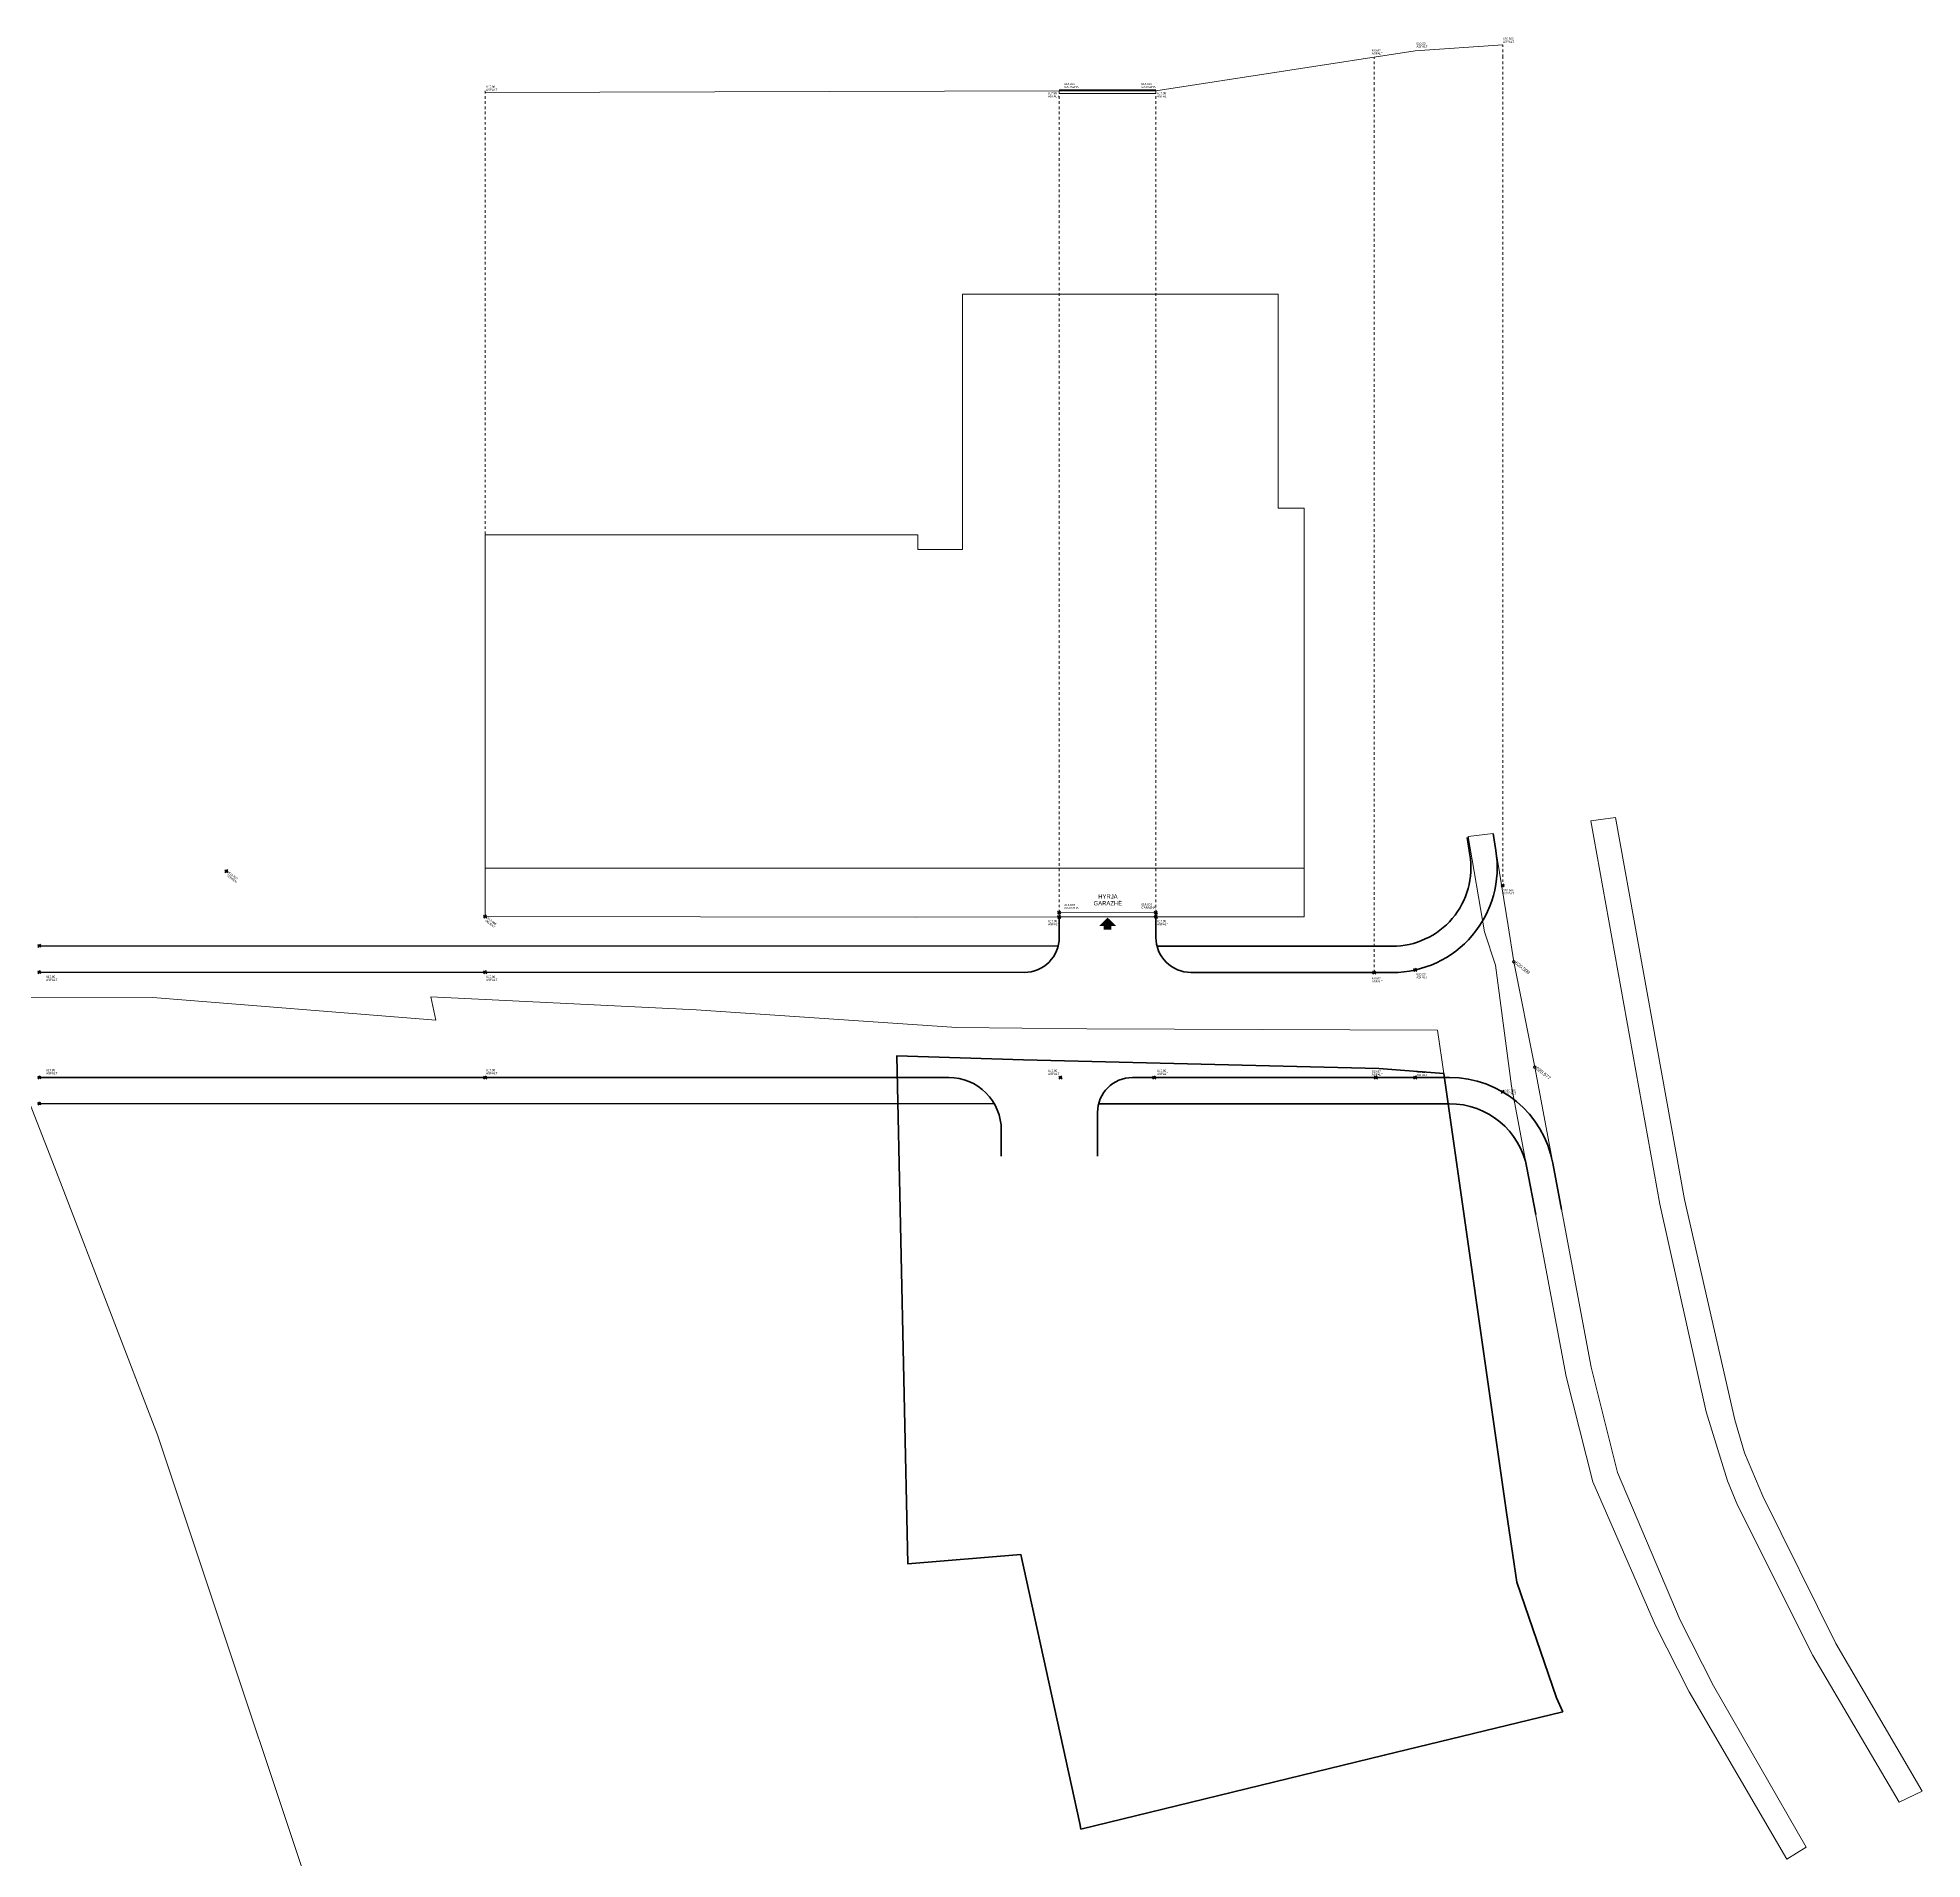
# Model space of a CAD drawing. Header units: millimetres. Extents: x 352490 to 502843, y -291772 to -106675.
# Drawn here: x 355349 to 463073, y -210814 to -106675 of the extents above; entities that cross this region are included whole.
import ezdxf

# ---------------------------------------------------------------- set-up
doc = ezdxf.new("R2010")
doc.units = ezdxf.units.MM
doc.header["$MEASUREMENT"] = 0
doc.linetypes.add('Dashed', pattern=[296.333333, 148.166667, -148.166667])
for name, color, linetype, lineweight, true_color in [('A - Fleta_Pen_No__102', 7, 'Continuous', 13, 0xcccccc), ('A - Zonimi_Pen_No__103', 7, 'Continuous', 13, 0xffcc99), ('Drawing & Figure_Pen_No__108', 7, 'Continuous', 13, 0xfd8379), ('Drawing & Figure_Pen_No__155', 7, 'Continuous', 20, 0xa86b51), ('Drawing & Figure_Pen_No__251', 7, 'Continuous', 13, 0xe8e8e8), ('Drawing & Figure_Pen_No__86', 7, 'Continuous', 20, 0x5555ff)]:
    doc.layers.add(name, color=color, linetype=linetype, lineweight=lineweight, true_color=true_color)
for name, color, linetype, lineweight in [('A - Rrugë_Pen_No__6', 5, 'Continuous', 35), ('A- Ndertesat_Pen_No__101', 252, 'Continuous', 13), ('Drawing & Figure_Pen_No__1', 7, 'Continuous', 13), ('Drawing & Figure_Pen_No__134', 255, 'Continuous', 0), ('Drawing & Figure_Pen_No__15', 214, 'Continuous', 25), ('Drawing & Figure_Pen_No__55', 214, 'Continuous', 25), ('Drawing & Figure_Pen_No__6', 5, 'Continuous', 35), ('Drawing & Figure_Pen_No__7', 7, 'Continuous', 35)]:
    doc.layers.add(name, color=color, linetype=linetype, lineweight=lineweight)
doc.styles.add('GENERATED_STYLE_1', font='')
doc.styles.add('GENERATED_STYLE_2', font='GOTHIC.TTF')
doc.styles.get('GENERATED_STYLE_1').set_extended_font_data('Arial')

msp = doc.modelspace()

# ---------------------------------------------------------------- hatches: boundary and pattern name
at = {"layer": 'A - Zonimi_Pen_No__103', "linetype": 'Continuous', "lineweight": 0, "true_color": 0xbf9972}
msp.add_hatch(color=33, dxfattribs=at).paths.add_polyline_path([(416992, -157461), (416502, -156976), (416018, -157466), (416288, -157464), (416289, -157671), (416716, -157669), (416715, -157462)])

# ---------------------------------------------------------------- linework, layer by layer
at = {"layer": 'A - Rrugë_Pen_No__6', "color": 5, "linetype": 'Continuous', "lineweight": 35, "flags": 128}
for points in [[(410429, -170611), (410429, -169118, 0.4142136), (407429, -166118), (355443, -166112)], [(415931, -170612), (415929, -168118, -0.4141833), (417929, -166119), (436055, -166119, -0.3606592), (441951, -171008), (442452, -173667)], [(415994, -167619), (436055, -167619, -0.3606592), (440477, -171285), (440978, -173945)]]:
    msp.add_lwpolyline(points, format="xyb", dxfattribs=at)
msp.add_lwpolyline([(410022, -167618), (355442, -167612)], dxfattribs=at)
at = {"layer": 'A- Ndertesat_Pen_No__101', "color": 252, "linetype": 'Continuous', "lineweight": 13, "flags": 128}
msp.add_lwpolyline([(380928, -154158), (427735, -154154), (427737, -133579), (426246, -133579), (426252, -121344), (408215, -121342), (408220, -135942), (405650, -135938), (405650, -135095), (380932, -135103)], close=True, dxfattribs=at)
at = {"layer": 'Drawing & Figure_Pen_No__1', "color": 7, "linetype": 'Continuous', "lineweight": 13, "flags": 128}
for points in [[(380926, -156922), (380928, -154158)], [(427735, -154154), (427735, -156936)], [(380926, -156922), (405552, -156949), (413741, -156937)], [(413741, -156687), (419264, -156677)], [(413741, -156937), (413741, -156687)], [(419264, -156927), (427735, -156936)]]:
    msp.add_lwpolyline(points, dxfattribs=at)
at = {"layer": 'Drawing & Figure_Pen_No__108', "color": 11, "linetype": 'Dashed', "lineweight": 13, "true_color": 0xfd8379, "flags": 128}
for points in [[(380926, -156687), (380926, -109662)], [(413741, -156687), (413741, -109662)], [(419264, -156687), (419264, -109662)], [(431738, -160113), (431738, -109662)], [(439088, -155235), (439088, -109662)]]:
    msp.add_lwpolyline(points, dxfattribs=at)
at = {"layer": 'Drawing & Figure_Pen_No__134', "color": 255, "linetype": 'Continuous', "lineweight": 0, "flags": 128}
msp.add_lwpolyline([(419264, -156927), (413741, -156937)], dxfattribs=at)
at = {"layer": 'Drawing & Figure_Pen_No__15', "color": 214, "linetype": 'Continuous', "lineweight": 25}
for p, q in [((366049, -154254), (366236, -154405)), ((366068, -154423), (366218, -154236)), ((438994, -155066), (439181, -155216)), ((439012, -155235), (439163, -155048)), ((380833, -156847), (381020, -156998)), ((380851, -157016), (381001, -156829)), ((413647, -156612), (413835, -156762)), ((413648, -156862), (413835, -157012)), ((413666, -156781), (413816, -156594)), ((413666, -157031), (413817, -156844)), ((419170, -156612), (419357, -156762)), ((419171, -156852), (419358, -157002)), ((419189, -156781), (419339, -156594)), ((419189, -157020), (419339, -156833)), ((355350, -158519), (355537, -158669)), ((355369, -158688), (355519, -158501)), ((355350, -160019), (355537, -160169)), ((355368, -160188), (355518, -160001)), ((380833, -160027), (381020, -160178)), ((380851, -160196), (381001, -160009)), ((431644, -160038), (431832, -160188)), ((431663, -160207), (431813, -160019)), ((433994, -159897), (434181, -160047)), ((434012, -160065), (434163, -159878)), ((355349, -166037), (355536, -166187)), ((355367, -166206), (355518, -166019)), ((380833, -166043), (381020, -166194)), ((380851, -166212), (381001, -166025)), ((413723, -166043), (413910, -166194)), ((413741, -166212), (413892, -166025)), ((419077, -166043), (419264, -166194)), ((419096, -166212), (419246, -166025)), ((431738, -166043), (431925, -166194)), ((431756, -166212), (431907, -166025)), ((433994, -166043), (434181, -166194)), ((434012, -166212), (434163, -166025)), ((438994, -166867), (439181, -167017)), ((439012, -167035), (439163, -166848)), ((355349, -167537), (355536, -167687)), ((355367, -167706), (355518, -167519))]:
    msp.add_line(p, q, dxfattribs=at)
for centre in [(366143, -154330), (439088, -155141), (380926, -156922), (413741, -156687), (413741, -156937), (419264, -156687), (419264, -156927), (355444, -158594), (355443, -160094), (380926, -160102), (431738, -160113), (434088, -159972), (355443, -166112), (380926, -166119), (413817, -166119), (419171, -166119), (431832, -166119), (434088, -166119), (439088, -166942), (355442, -167612)]:
    msp.add_circle(centre, 60, dxfattribs=at)
at = {"layer": 'Drawing & Figure_Pen_No__155', "color": 35, "linetype": 'Continuous', "lineweight": 20, "true_color": 0xa86b51, "flags": 128}
for points in [[(461746, -207555), (456808, -199161), (452510, -190575), (451941, -189178), (450719, -185242), (448063, -173353), (444126, -151437), (445532, -151256), (449478, -173085), (452355, -185696), (452911, -187580), (453960, -190059), (458128, -198480), (463073, -206915)], [(456435, -210120), (455328, -210814), (449742, -201237), (447817, -197454), (444249, -189243), (442723, -183204), (439585, -166608), (438685, -159704), (438046, -157793), (437111, -152339), (438535, -152163), (439392, -157454), (439727, -159499), (440918, -165526), (444148, -182671), (445657, -188709), (449238, -197137), (451146, -200902)]]:
    msp.add_lwpolyline(points, close=True, dxfattribs=at)
at = {"layer": 'Drawing & Figure_Pen_No__155', "color": 35, "linetype": 'Continuous', "lineweight": 20, "true_color": 0xa86b51}
for centre in [(439727, -159499), (440918, -165526)]:
    msp.add_circle(centre, 75, dxfattribs=at)
at = {"layer": 'Drawing & Figure_Pen_No__251', "color": 254, "linetype": 'Continuous', "lineweight": 13, "true_color": 0xe8e8e8, "flags": 128}
msp.add_lwpolyline([(500372, -252358), (502843, -263604), (487481, -265321), (472744, -268913), (464993, -270625), (454248, -274100), (439987, -279845), (433146, -281814), (426057, -283903), (424163, -278404), (420958, -250907), (406113, -255335), (407219, -262868), (411270, -288275), (409585, -288770), (399464, -291772), (388430, -286857), (394868, -281718), (392535, -266125), (402678, -264108), (403771, -263882), (402902, -257874), (390988, -259622), (382938, -238449), (373810, -221342), (362191, -186546), (356747, -172364), (356202, -170946), (352490, -161503), (353795, -161571), (361932, -161547), (378108, -162841), (377826, -161501), (392987, -162246), (407890, -163254), (415312, -163344), (435371, -163413), (435726, -165896)], dxfattribs=at)
at = {"layer": 'Drawing & Figure_Pen_No__6', "color": 5, "linetype": 'Continuous', "lineweight": 35, "flags": 128}
for points in [[(419264, -156927), (419264, -158112, 0.4142136), (421263, -160113), (432775, -160117, 0.4631223), (438696, -153139), (438535, -152163)], [(419324, -158612), (432775, -158617, 0.4631223), (437216, -153383), (437055, -152407)], [(413741, -156937), (413741, -158112, -0.4143074), (411741, -160112), (355443, -160094)]]:
    msp.add_lwpolyline(points, format="xyb", dxfattribs=at)
for points in [[(419264, -156927), (419264, -156677)], [(413681, -158613), (355444, -158594)]]:
    msp.add_lwpolyline(points, dxfattribs=at)
at = {"layer": 'Drawing & Figure_Pen_No__7', "color": 7, "linetype": 'Continuous', "lineweight": 35}
msp.add_lwpolyline([(442519, -202385), (432316, -204867), (414982, -209083), (414922, -208759), (411546, -193397), (405077, -193922), (404454, -164882), (411691, -165117), (432003, -165606), (435726, -165896), (439315, -190981), (439887, -194978), (442165, -201579)], close=True, dxfattribs=at)
at = {"layer": 'Drawing & Figure_Pen_No__86', "color": 173, "linetype": 'Continuous', "lineweight": 20, "true_color": 0x5555ff, "flags": 128}
for points in [[(439088, -107082), (434088, -107432), (419264, -109712)], [(419264, -109712), (413741, -109712), (380926, -109812)], [(413741, -109662), (419264, -109662)], [(413741, -109862), (419264, -109862)]]:
    msp.add_lwpolyline(points, dxfattribs=at)
at = {"layer": 'Drawing & Figure_Pen_No__86', "color": 173, "linetype": 'Dashed', "lineweight": 20, "true_color": 0x5555ff, "flags": 128}
for points in [[(439088, -107792), (439088, -107082)], [(431738, -109662), (431738, -107794)], [(439088, -109662), (439088, -107792)]]:
    msp.add_lwpolyline(points, dxfattribs=at)

# ---------------------------------------------------------------- texts
at = {"layer": 'A - Fleta_Pen_No__102', "color": 254, "linetype": 'Continuous', "lineweight": 13, "true_color": 0xcccccc, "insert": (416521, -156283), "char_height": 245, "attachment_point": 8, "line_spacing_factor": 0.950827, "style": 'GENERATED_STYLE_2'}
msp.add_mtext('\\A1;{\\pqc;\\fCentury Gothic|b0|i0|c0|p34;HYRJA\\P\\pqc;\\fCentury Gothic|b0|i0|c0|p34;GARAZHË}', dxfattribs=at)
at = {"layer": 'Drawing & Figure_Pen_No__15', "color": 214, "linetype": 'Continuous', "lineweight": 25, "char_height": 120, "attachment_point": 7, "rotation": 321.22398, "style": 'GENERATED_STYLE_1'}
for s, insert in [('\\A1;{\\pql;\\fArial|b0|i0|c0|p34;TERREN}', (366143, -154581)), ('\\A1;{\\pql;\\fArial|b0|i0|c0|p34;616.987}', (366248, -154450)), ('\\A1;{\\pql;\\fArial|b0|i0|c0|p34;OBJEKT}', (380924, -157177)), ('\\A1;{\\pql;\\fArial|b0|i0|c0|p34;617.986}', (381032, -157043))]:
    msp.add_mtext(s, dxfattribs=dict(at, insert=insert))
at = {"layer": 'Drawing & Figure_Pen_No__155', "color": 35, "linetype": 'Continuous', "lineweight": 20, "true_color": 0xa86b51, "char_height": 195, "attachment_point": 7, "rotation": 321.22398, "style": 'GENERATED_STYLE_1'}
for s, insert in [('\\A1;{\\pql;\\fArial|b0|i0|c0|p34;620.509}', (439775, -159619)), ('\\A1;{\\pql;\\fArial|b0|i0|c0|p34;620.577}', (440966, -165647))]:
    msp.add_mtext(s, dxfattribs=dict(at, insert=insert))
at = {"layer": 'Drawing & Figure_Pen_No__55', "color": 214, "linetype": 'Continuous', "lineweight": 25, "char_height": 120, "attachment_point": 7, "style": 'GENERATED_STYLE_1'}
for s, insert in [('\\A1;{\\pql;\\fArial|b0|i0|c0|p34;ASFALT}', (431606, -107638)), ('\\A1;{\\pql;\\fArial|b0|i0|c0|p34;619.87}', (431606, -107465)), ('\\A1;{\\pql;\\fArial|b0|i0|c0|p34;ASFALT}', (434157, -107243)), ('\\A1;{\\pql;\\fArial|b0|i0|c0|p34;620.23}', (434157, -107071)), ('\\A1;{\\pql;\\fArial|b0|i0|c0|p34;ASFALT}', (439107, -106971)), ('\\A1;{\\pql;\\fArial|b0|i0|c0|p34;620.586}', (439107, -106798)), ('\\A1;{\\pql;\\fArial|b0|i0|c0|p34;ASFALT}', (380985, -109712)), ('\\A1;{\\pql;\\fArial|b0|i0|c0|p34;61\\fArial|b0|i0|c0|p34;7.90}', (380985, -109539)), ('\\A1;{\\pql;\\fArial|b0|i0|c0|p34;61\\fArial|b0|i0|c0|p34;7.95}', (413090, -109911)), ('\\A1;{\\pql;\\fArial|b0|i0|c0|p34;618.007}', (414036, -109381)), ('\\A1;{\\pql;\\fArial|b0|i0|c0|p34;GARAZHA}', (414036, -109554)), ('\\A1;{\\pql;\\fArial|b0|i0|c0|p34;618.007}', (418438, -109381)), ('\\A1;{\\pql;\\fArial|b0|i0|c0|p34;GARAZHA}', (418438, -109554)), ('\\A1;{\\pql;\\fArial|b0|i0|c0|p34;61\\fArial|b0|i0|c0|p34;7.95}', (419337, -109911)), ('\\A1;{\\pql;\\fArial|b0|i0|c0|p34;ASFALT}', (413090, -110083)), ('\\A1;{\\pql;\\fArial|b0|i0|c0|p34;ASFALT}', (419337, -110083)), ('\\A1;{\\pql;\\fArial|b0|i0|c0|p34;618.007}', (414036, -156322)), ('\\A1;{\\pql;\\fArial|b0|i0|c0|p34;618.007}', (418438, -156290)), ('\\A1;{\\pql;\\fArial|b0|i0|c0|p34;ASFALT}', (439107, -155656)), ('\\A1;{\\pql;\\fArial|b0|i0|c0|p34;620.586}', (439107, -155484)), ('\\A1;{\\pql;\\fArial|b0|i0|c0|p34;61\\fArial|b0|i0|c0|p34;7.95}', (413109, -157243)), ('\\A1;{\\pql;\\fArial|b0|i0|c0|p34;GARAZHA}', (414036, -156494)), ('\\A1;{\\pql;\\fArial|b0|i0|c0|p34;GARAZHA}', (418438, -156463)), ('\\A1;{\\pql;\\fArial|b0|i0|c0|p34;61\\fArial|b0|i0|c0|p34;7.95}', (419337, -157243)), ('\\A1;{\\pql;\\fArial|b0|i0|c0|p34;ASFALT}', (413109, -157416)), ('\\A1;{\\pql;\\fArial|b0|i0|c0|p34;ASFALT}', (419337, -157416)), ('\\A1;{\\pql;\\fArial|b0|i0|c0|p34;ASFALT}', (355836, -160597)), ('\\A1;{\\pql;\\fArial|b0|i0|c0|p34;617.\\fArial|b0|i0|c0|p34;85}', (355836, -160424)), ('\\A1;{\\pql;\\fArial|b0|i0|c0|p34;ASFALT}', (380985, -160597)), ('\\A1;{\\pql;\\fArial|b0|i0|c0|p34;61\\fArial|b0|i0|c0|p34;7.90}', (380985, -160424)), ('\\A1;{\\pql;\\fArial|b0|i0|c0|p34;619.87}', (431606, -160514)), ('\\A1;{\\pql;\\fArial|b0|i0|c0|p34;ASFALT}', (434157, -160448)), ('\\A1;{\\pql;\\fArial|b0|i0|c0|p34;620.23}', (434157, -160275)), ('\\A1;{\\pql;\\fArial|b0|i0|c0|p34;ASFALT}', (431606, -160687)), ('\\A1;{\\pql;\\fArial|b0|i0|c0|p34;ASFALT}', (355836, -165935)), ('\\A1;{\\pql;\\fArial|b0|i0|c0|p34;617.\\fArial|b0|i0|c0|p34;85}', (355836, -165763)), ('\\A1;{\\pql;\\fArial|b0|i0|c0|p34;ASFALT}', (380985, -165935)), ('\\A1;{\\pql;\\fArial|b0|i0|c0|p34;61\\fArial|b0|i0|c0|p34;7.90}', (380985, -165763)), ('\\A1;{\\pql;\\fArial|b0|i0|c0|p34;ASFALT}', (413109, -165973)), ('\\A1;{\\pql;\\fArial|b0|i0|c0|p34;61\\fArial|b0|i0|c0|p34;7.95}', (413109, -165801)), ('\\A1;{\\pql;\\fArial|b0|i0|c0|p34;ASFALT}', (419337, -165973)), ('\\A1;{\\pql;\\fArial|b0|i0|c0|p34;61\\fArial|b0|i0|c0|p34;7.95}', (419337, -165801)), ('\\A1;{\\pql;\\fArial|b0|i0|c0|p34;ASFALT}', (431606, -166010)), ('\\A1;{\\pql;\\fArial|b0|i0|c0|p34;619.87}', (431606, -165837)), ('\\A1;{\\pql;\\fArial|b0|i0|c0|p34;620.23}', (434157, -165862)), ('\\A1;{\\pql;\\fArial|b0|i0|c0|p34;ASFALT}', (434157, -166034)), ('\\A1;{\\pql;\\fArial|b0|i0|c0|p34;620.586}', (439221, -166925)), ('\\A1;{\\pql;\\fArial|b0|i0|c0|p34;ASFALT}', (439221, -167098))]:
    msp.add_mtext(s, dxfattribs=dict(at, insert=insert))

doc.saveas('drawing.dxf')
